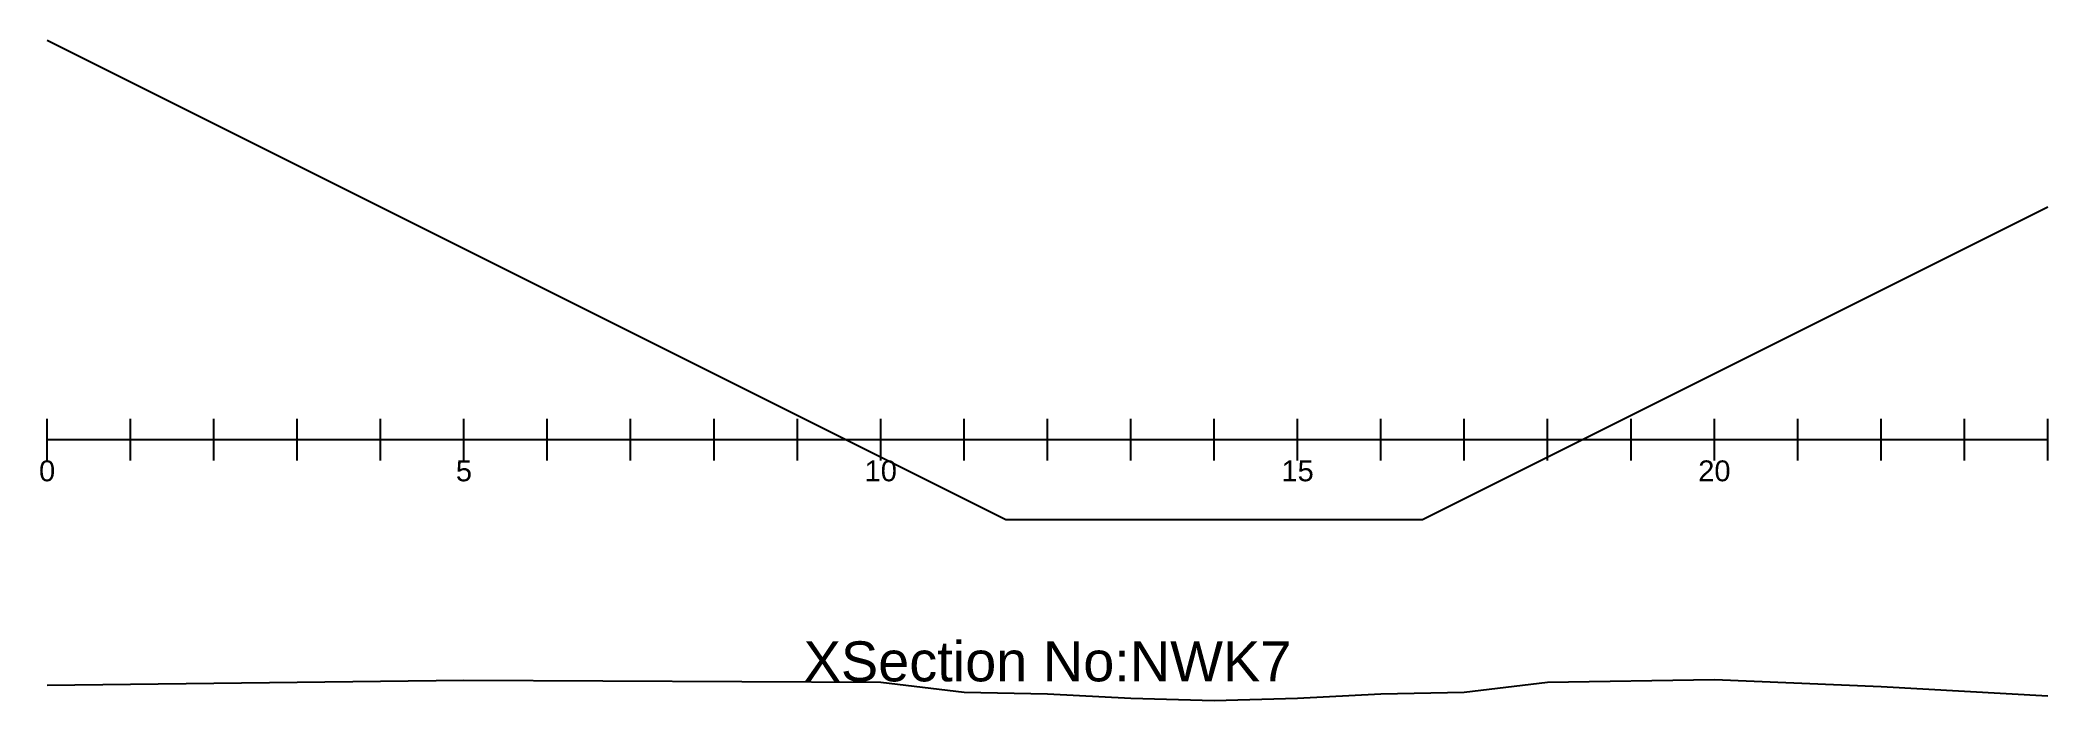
# Model space of a CAD drawing. Header units: inches. Extents: x 1000 to 1030, y 19 to 224.
# Drawn here: x 999.92 to 1024, y 156.87 to 164.79 of the extents above; entities that cross this region are included whole.
import ezdxf

# ---------------------------------------------------------------- set-up
doc = ezdxf.new("R2010")
doc.units = ezdxf.units.IN
doc.header["$MEASUREMENT"] = 0
doc.styles.get("Standard").update_dxf_attribs({"font": 'arial.ttf'})

msp = doc.modelspace()

# ---------------------------------------------------------------- texts
for s, insert, char_height, attachment_point in [('0', (1000, 159.75), 0.25, 2), ('5', (1005, 159.75), 0.25, 2), ('10', (1010, 159.75), 0.25, 2), ('15', (1015, 159.75), 0.25, 2), ('20', (1020, 159.75), 0.25, 2), ('XSection No:NWK7', (1012, 157.337), 0.48, 5)]:
    msp.add_mtext(s, dxfattribs=dict(insert=insert, char_height=char_height, attachment_point=attachment_point))

# ---------------------------------------------------------------- linework, layer by layer
for points in [[(1000, 164.79), (1011.5, 159.04), (1014, 159.04), (1016.5, 159.04), (1024, 162.79)], [(1000, 159.75), (1000, 160.25)], [(1001, 159.75), (1001, 160.25)], [(1002, 159.75), (1002, 160.25)], [(1003, 159.75), (1003, 160.25)], [(1004, 159.75), (1004, 160.25)], [(1005, 159.75), (1005, 160.25)], [(1006, 159.75), (1006, 160.25)], [(1007, 159.75), (1007, 160.25)], [(1008, 159.75), (1008, 160.25)], [(1009, 159.75), (1009, 160.25)], [(1010, 159.75), (1010, 160.25)], [(1011, 159.75), (1011, 160.25)], [(1012, 159.75), (1012, 160.25)], [(1013, 159.75), (1013, 160.25)], [(1014, 159.75), (1014, 160.25)], [(1015, 159.75), (1015, 160.25)], [(1016, 159.75), (1016, 160.25)], [(1017, 159.75), (1017, 160.25)], [(1018, 159.75), (1018, 160.25)], [(1019, 159.75), (1019, 160.25)], [(1020, 159.75), (1020, 160.25)], [(1021, 159.75), (1021, 160.25)], [(1022, 159.75), (1022, 160.25)], [(1023, 159.75), (1023, 160.25)], [(1024, 159.75), (1024, 160.25)], [(1000, 160), (1024, 160)], [(1024, 156.921), (1022, 157.036), (1020, 157.117), (1018, 157.087), (1017, 156.966), (1016, 156.945), (1015, 156.896), (1014, 156.867), (1013, 156.895), (1012, 156.946), (1011, 156.965), (1010, 157.087), (1005, 157.112), (1000, 157.052)]]:
    msp.add_lwpolyline(points)

msp.set_redraw_order([(e.dxf.handle, doc.entitydb.next_handle()) for e in msp.query("TEXT MTEXT ATTDEF DIMENSION ARC_DIMENSION")])  # texts and dimensions are drawn at this point

doc.saveas('drawing.dxf')
